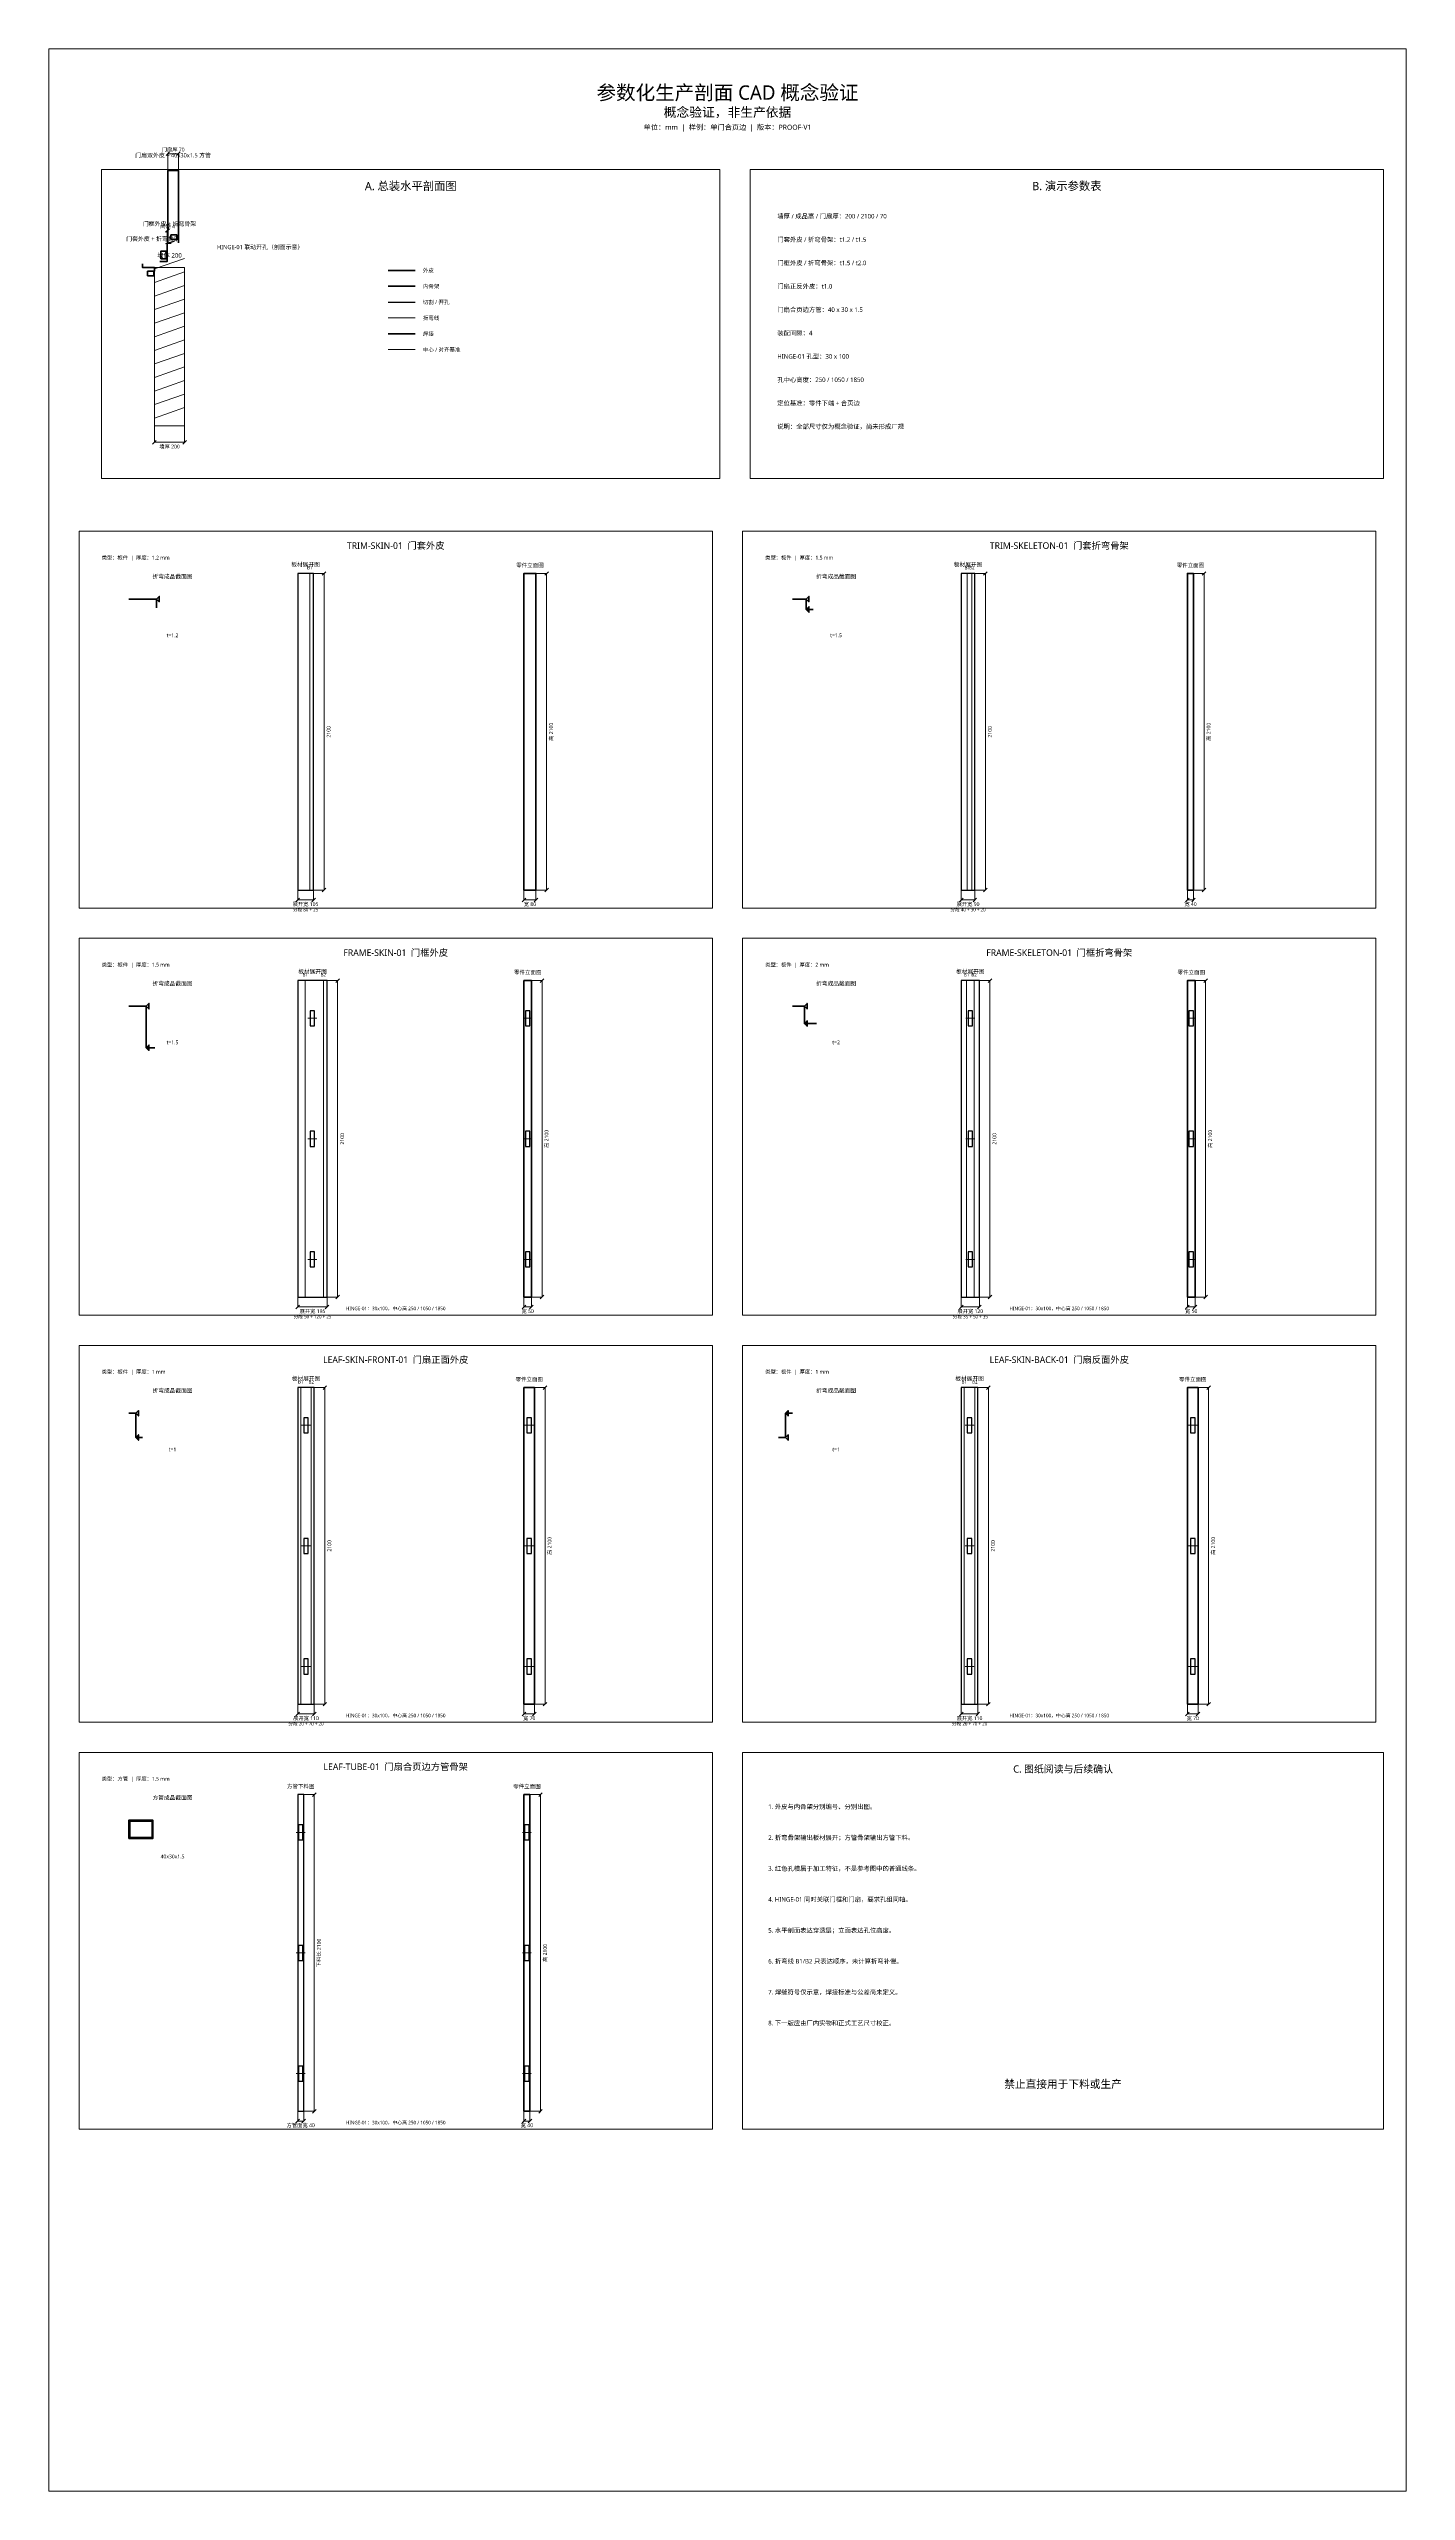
# Model space of a CAD drawing. Header units: millimetres. Extents: x -200 to 8800, y 0 to 16200.
import ezdxf
from ezdxf.enums import TextEntityAlignment as Align

# ---------------------------------------------------------------- set-up
doc = ezdxf.new("R2010")
doc.units = ezdxf.units.MM
doc.linetypes.add('CENTER', pattern=[5.08, 3.175, -0.635, 0.635, -0.635])
doc.linetypes.add('DASHED', pattern=[1.524, 1.27, -0.254])
for name, color, linetype, lineweight in [('BEND', 6, 'DASHED', 18), ('CENTER', 4, 'CENTER', 13), ('CUT', 1, 'Continuous', 30), ('DIM', 250, 'Continuous', 13), ('REF-WALL', 8, 'Continuous', 18), ('SKELETON', 3, 'Continuous', 35), ('SKIN', 5, 'Continuous', 35), ('TEXT', 250, 'Continuous', 18), ('WELD', 30, 'Continuous', 35)]:
    doc.layers.add(name, color=color, linetype=linetype, lineweight=lineweight)
doc.styles.add('CN', font='msyh.ttc')

msp = doc.modelspace()

# ---------------------------------------------------------------- linework, layer by layer
at = {"layer": 'BEND'}
for p, q in [((2050, 14415), (2230, 14415)), ((1530, 10620), (1530, 12720)), ((5890, 10620), (5890, 12720)), ((5920, 10620), (5920, 12720)), ((1500, 7920), (1500, 10020)), ((1620, 7920), (1620, 10020)), ((5885, 7920), (5885, 10020)), ((5935, 7920), (5935, 10020)), ((1470, 5220), (1470, 7320)), ((1540, 5220), (1540, 7320)), ((5870, 5220), (5870, 7320)), ((5940, 5220), (5940, 7320))]:
    msp.add_line(p, q, dxfattribs=at)
at = {"layer": 'CENTER'}
for p, q in [((2050, 14205), (2230, 14205)), ((1518, 9770), (1578, 9770)), ((2945, 9770), (3005, 9770)), ((5880, 9770), (5940, 9770)), ((7345, 9770), (7405, 9770)), ((1518, 8970), (1578, 8970)), ((2945, 8970), (3005, 8970)), ((5880, 8970), (5940, 8970)), ((7345, 8970), (7405, 8970)), ((1518, 8170), (1578, 8170)), ((2945, 8170), (3005, 8170)), ((5880, 8170), (5940, 8170)), ((7345, 8170), (7405, 8170)), ((1475, 7070), (1535, 7070)), ((2955, 7070), (3015, 7070)), ((5875, 7070), (5935, 7070)), ((7355, 7070), (7415, 7070)), ((1475, 6270), (1535, 6270)), ((2955, 6270), (3015, 6270)), ((5875, 6270), (5935, 6270)), ((7355, 6270), (7415, 6270)), ((1475, 5470), (1535, 5470)), ((2955, 5470), (3015, 5470)), ((5875, 5470), (5935, 5470)), ((7355, 5470), (7415, 5470)), ((1440, 4370), (1500, 4370)), ((2940, 4370), (3000, 4370)), ((1440, 3570), (1500, 3570)), ((2940, 3570), (3000, 3570)), ((1440, 2770), (1500, 2770)), ((2940, 2770), (3000, 2770))]:
    msp.add_line(p, q, dxfattribs=at)
at = {"layer": 'CUT'}
for p, q in [((575, 14908), (634, 14924)), ((2050, 14520), (2230, 14520))]:
    msp.add_line(p, q, dxfattribs=at)
for points in [[(1450, 10620), (1555, 10620), (1555, 12720), (1450, 12720)], [(5850, 10620), (5940, 10620), (5940, 12720), (5850, 12720)], [(1450, 7920), (1645, 7920), (1645, 10020), (1450, 10020)], [(5850, 7920), (5970, 7920), (5970, 10020), (5850, 10020)], [(1532, 9720), (1562, 9720), (1562, 9820), (1532, 9820)], [(2960, 9720), (2990, 9720), (2990, 9820), (2960, 9820)], [(5895, 9720), (5925, 9720), (5925, 9820), (5895, 9820)], [(7360, 9720), (7390, 9720), (7390, 9820), (7360, 9820)], [(1532, 8920), (1562, 8920), (1562, 9020), (1532, 9020)], [(2960, 8920), (2990, 8920), (2990, 9020), (2960, 9020)], [(5895, 8920), (5925, 8920), (5925, 9020), (5895, 9020)], [(7360, 8920), (7390, 8920), (7390, 9020), (7360, 9020)], [(1532, 8120), (1562, 8120), (1562, 8220), (1532, 8220)], [(2960, 8120), (2990, 8120), (2990, 8220), (2960, 8220)], [(5895, 8120), (5925, 8120), (5925, 8220), (5895, 8220)], [(7360, 8120), (7390, 8120), (7390, 8220), (7360, 8220)], [(1450, 5220), (1560, 5220), (1560, 7320), (1450, 7320)], [(5850, 5220), (5960, 5220), (5960, 7320), (5850, 7320)], [(1490, 7020), (1520, 7020), (1520, 7120), (1490, 7120)], [(2970, 7020), (3000, 7020), (3000, 7120), (2970, 7120)], [(5890, 7020), (5920, 7020), (5920, 7120), (5890, 7120)], [(7370, 7020), (7400, 7020), (7400, 7120), (7370, 7120)], [(1490, 6220), (1520, 6220), (1520, 6320), (1490, 6320)], [(2970, 6220), (3000, 6220), (3000, 6320), (2970, 6320)], [(5890, 6220), (5920, 6220), (5920, 6320), (5890, 6320)], [(7370, 6220), (7400, 6220), (7400, 6320), (7370, 6320)], [(1490, 5420), (1520, 5420), (1520, 5520), (1490, 5520)], [(2970, 5420), (3000, 5420), (3000, 5520), (2970, 5520)], [(5890, 5420), (5920, 5420), (5920, 5520), (5890, 5520)], [(7370, 5420), (7400, 5420), (7400, 5520), (7370, 5520)], [(1450, 2520), (1490, 2520), (1490, 4620), (1450, 4620)], [(1455, 4320), (1485, 4320), (1485, 4420), (1455, 4420)], [(2955, 4320), (2985, 4320), (2985, 4420), (2955, 4420)], [(1455, 3520), (1485, 3520), (1485, 3620), (1455, 3620)], [(2955, 3520), (2985, 3520), (2985, 3620), (2955, 3620)], [(1455, 2720), (1485, 2720), (1485, 2820), (1455, 2820)], [(2955, 2720), (2985, 2720), (2985, 2820), (2955, 2820)]]:
    msp.add_lwpolyline(points, close=True, dxfattribs=at)
at = {"layer": 'DIM'}
for p, q in [((577, 15492), (601, 15516)), ((589, 15394), (589, 15504)), ((589, 15504), (659, 15504)), ((647, 15492), (671, 15516)), ((659, 15394), (659, 15504)), ((573, 14983), (597, 15007)), ((577, 14983), (601, 15007)), ((585, 14910), (585, 14995)), ((585, 14995), (589, 14995)), ((589, 14910), (589, 14995)), ((500, 13700), (500, 13590)), ((700, 13700), (700, 13590)), ((488, 13578), (512, 13602)), ((500, 13590), (700, 13590)), ((688, 13578), (712, 13602)), ((1555, 12720), (1625, 12720)), ((1613, 12708), (1637, 12732)), ((1625, 10620), (1625, 12720)), ((3030, 12720), (3100, 12720)), ((3088, 12708), (3112, 12732)), ((3100, 10620), (3100, 12720)), ((5940, 12720), (6010, 12720)), ((5998, 12708), (6022, 12732)), ((6010, 10620), (6010, 12720)), ((7390, 12720), (7460, 12720)), ((7448, 12708), (7472, 12732)), ((7460, 10620), (7460, 12720)), ((1438, 10543), (1462, 10567)), ((1450, 10620), (1450, 10555)), ((1450, 10555), (1555, 10555)), ((1543, 10543), (1567, 10567)), ((1555, 10620), (1555, 10555)), ((1555, 10620), (1625, 10620)), ((1613, 10608), (1637, 10632)), ((2938, 10543), (2962, 10567)), ((2950, 10620), (2950, 10555)), ((2950, 10555), (3030, 10555)), ((3018, 10543), (3042, 10567)), ((3030, 10620), (3030, 10555)), ((3030, 10620), (3100, 10620)), ((3088, 10608), (3112, 10632)), ((5838, 10543), (5862, 10567)), ((5850, 10620), (5850, 10555)), ((5850, 10555), (5940, 10555)), ((5928, 10543), (5952, 10567)), ((5940, 10620), (5940, 10555)), ((5940, 10620), (6010, 10620)), ((5998, 10608), (6022, 10632)), ((7338, 10543), (7362, 10567)), ((7350, 10620), (7350, 10555)), ((7350, 10555), (7390, 10555)), ((7378, 10543), (7402, 10567)), ((7390, 10620), (7390, 10555)), ((7390, 10620), (7460, 10620)), ((7448, 10608), (7472, 10632)), ((1645, 10020), (1715, 10020)), ((1703, 10008), (1727, 10032)), ((1715, 7920), (1715, 10020)), ((3000, 10020), (3070, 10020)), ((3058, 10008), (3082, 10032)), ((3070, 7920), (3070, 10020)), ((5970, 10020), (6040, 10020)), ((6028, 10008), (6052, 10032)), ((6040, 7920), (6040, 10020)), ((7400, 10020), (7470, 10020)), ((7458, 10008), (7482, 10032)), ((7470, 7920), (7470, 10020)), ((1438, 7843), (1462, 7867)), ((1450, 7920), (1450, 7855)), ((1450, 7855), (1645, 7855)), ((1633, 7843), (1657, 7867)), ((1645, 7920), (1645, 7855)), ((1645, 7920), (1715, 7920)), ((1703, 7908), (1727, 7932)), ((2938, 7843), (2962, 7867)), ((2950, 7920), (2950, 7855)), ((2950, 7855), (3000, 7855)), ((2988, 7843), (3012, 7867)), ((3000, 7920), (3000, 7855)), ((3000, 7920), (3070, 7920)), ((3058, 7908), (3082, 7932)), ((5838, 7843), (5862, 7867)), ((5850, 7920), (5850, 7855)), ((5850, 7855), (5970, 7855)), ((5958, 7843), (5982, 7867)), ((5970, 7920), (5970, 7855)), ((5970, 7920), (6040, 7920)), ((6028, 7908), (6052, 7932)), ((7338, 7843), (7362, 7867)), ((7350, 7920), (7350, 7855)), ((7350, 7855), (7400, 7855)), ((7388, 7843), (7412, 7867)), ((7400, 7920), (7400, 7855)), ((7400, 7920), (7470, 7920)), ((7458, 7908), (7482, 7932)), ((1560, 7320), (1630, 7320)), ((1618, 7308), (1642, 7332)), ((1630, 5220), (1630, 7320)), ((3020, 7320), (3090, 7320)), ((3078, 7308), (3102, 7332)), ((3090, 5220), (3090, 7320)), ((5960, 7320), (6030, 7320)), ((6018, 7308), (6042, 7332)), ((6030, 5220), (6030, 7320)), ((7420, 7320), (7490, 7320)), ((7478, 7308), (7502, 7332)), ((7490, 5220), (7490, 7320)), ((1450, 5220), (1450, 5155)), ((1560, 5220), (1560, 5155)), ((1560, 5220), (1630, 5220)), ((1618, 5208), (1642, 5232)), ((2950, 5220), (2950, 5155)), ((3020, 5220), (3020, 5155)), ((3020, 5220), (3090, 5220)), ((3078, 5208), (3102, 5232)), ((5850, 5220), (5850, 5155)), ((5960, 5220), (5960, 5155)), ((5960, 5220), (6030, 5220)), ((6018, 5208), (6042, 5232)), ((7350, 5220), (7350, 5155)), ((7420, 5220), (7420, 5155)), ((7420, 5220), (7490, 5220)), ((7478, 5208), (7502, 5232)), ((1438, 5143), (1462, 5167)), ((1450, 5155), (1560, 5155)), ((1548, 5143), (1572, 5167)), ((2938, 5143), (2962, 5167)), ((2950, 5155), (3020, 5155)), ((3008, 5143), (3032, 5167)), ((5838, 5143), (5862, 5167)), ((5850, 5155), (5960, 5155)), ((5948, 5143), (5972, 5167)), ((7338, 5143), (7362, 5167)), ((7350, 5155), (7420, 5155)), ((7408, 5143), (7432, 5167)), ((1490, 4620), (1560, 4620)), ((1548, 4608), (1572, 4632)), ((1560, 2520), (1560, 4620)), ((2990, 4620), (3060, 4620)), ((3048, 4608), (3072, 4632)), ((3060, 2520), (3060, 4620)), ((1438, 2443), (1462, 2467)), ((1450, 2520), (1450, 2455)), ((1450, 2455), (1490, 2455)), ((1478, 2443), (1502, 2467)), ((1490, 2520), (1490, 2455)), ((1490, 2520), (1560, 2520)), ((1548, 2508), (1572, 2532)), ((2938, 2443), (2962, 2467)), ((2950, 2520), (2950, 2455)), ((2950, 2455), (2990, 2455)), ((2978, 2443), (3002, 2467)), ((2990, 2520), (2990, 2455)), ((2990, 2520), (3060, 2520)), ((3048, 2508), (3072, 2532))]:
    msp.add_line(p, q, dxfattribs=at)
at = {"layer": 'REF-WALL'}
for p, q in [((500, 14740), (700, 14810)), ((500, 14650), (700, 14720)), ((500, 14560), (700, 14630)), ((500, 14470), (700, 14540)), ((500, 14380), (700, 14450)), ((500, 14290), (700, 14360)), ((500, 14200), (700, 14270)), ((500, 14110), (700, 14180)), ((500, 14020), (700, 14090)), ((500, 13930), (700, 14000)), ((500, 13840), (700, 13910)), ((500, 13750), (700, 13820))]:
    msp.add_line(p, q, dxfattribs=at)
for points in [[(-200, 0), (8800, 0), (8800, 16200), (-200, 16200)], [(150, 13350), (4250, 13350), (4250, 15400), (150, 15400)], [(4450, 13350), (8650, 13350), (8650, 15400), (4450, 15400)], [(500, 13700), (700, 13700), (700, 14750), (500, 14750)], [(0, 10500), (4200, 10500), (4200, 13000), (0, 13000)], [(4400, 10500), (8600, 10500), (8600, 13000), (4400, 13000)], [(0, 7800), (4200, 7800), (4200, 10300), (0, 10300)], [(4400, 7800), (8600, 7800), (8600, 10300), (4400, 10300)], [(0, 5100), (4200, 5100), (4200, 7600), (0, 7600)], [(4400, 5100), (8600, 5100), (8600, 7600), (4400, 7600)], [(0, 2400), (4200, 2400), (4200, 4900), (0, 4900)], [(4400, 2400), (8650, 2400), (8650, 4900), (4400, 4900)]]:
    msp.add_lwpolyline(points, close=True, dxfattribs=at)
at = {"layer": 'SKELETON'}
msp.add_line((2050, 14625), (2230, 14625), dxfattribs=at)
for points in [[(609, 14936), (649, 14936), (649, 14966), (609, 14966)], [(543, 14808), (578, 14808), (578, 14858), (543, 14858)], [(455, 14695), (495, 14695), (495, 14725), (455, 14725)], [(2950, 2520), (2990, 2520), (2990, 4620), (2950, 4620)], [(330, 4330), (490, 4330), (490, 4450), (330, 4450)], [(336, 4336), (484, 4336), (484, 4444), (336, 4444)]]:
    msp.add_lwpolyline(points, close=True, dxfattribs=at)
for points in [[(4730, 12550), (4822, 12550), (4822, 12481), (4868, 12481)], [(4730, 9850), (4810, 9850), (4810, 9735), (4891, 9735)]]:
    msp.add_lwpolyline(points, dxfattribs=at)
at = {"layer": 'SKIN'}
for p, q in [((589, 14914), (589, 15394)), ((589, 15394), (659, 15394)), ((659, 14914), (659, 15394)), ((2050, 14730), (2230, 14730))]:
    msp.add_line(p, q, dxfattribs=at)
for points in [[(535, 14790), (585, 14790), (585, 14910), (610, 14910)], [(420, 14775), (420, 14750), (500, 14750), (500, 14725)], [(330, 12550), (514, 12550), (514, 12492)], [(330, 9850), (445, 9850), (445, 9574), (502, 9574)], [(330, 7150), (376, 7150), (376, 6989), (422, 6989)], [(4730, 7150), (4684, 7150), (4684, 6989), (4638, 6989)]]:
    msp.add_lwpolyline(points, dxfattribs=at)
for points in [[(2950, 10620), (3030, 10620), (3030, 12720), (2950, 12720)], [(7350, 10620), (7390, 10620), (7390, 12720), (7350, 12720)], [(2950, 7920), (3000, 7920), (3000, 10020), (2950, 10020)], [(7350, 7920), (7400, 7920), (7400, 10020), (7350, 10020)], [(2950, 5220), (3020, 5220), (3020, 7320), (2950, 7320)], [(7350, 5220), (7420, 5220), (7420, 7320), (7350, 7320)]]:
    msp.add_lwpolyline(points, close=True, dxfattribs=at)
at = {"layer": 'WELD'}
msp.add_line((2050, 14310), (2230, 14310), dxfattribs=at)
for points in [[(514, 12550), (532, 12568), (532, 12532)], [(4822, 12550), (4840, 12568), (4840, 12532)], [(4822, 12481), (4840, 12499), (4840, 12463)], [(445, 9850), (463, 9868), (463, 9832)], [(4810, 9850), (4828, 9868), (4828, 9832)], [(4810, 9735), (4828, 9753), (4828, 9717)], [(445, 9574), (463, 9592), (463, 9556)], [(376, 7150), (394, 7168), (394, 7132)], [(4684, 7150), (4702, 7168), (4702, 7132)], [(376, 6989), (394, 7007), (394, 6971)], [(4684, 6989), (4702, 7007), (4702, 6971)]]:
    msp.add_lwpolyline(points, close=True, dxfattribs=at)

# ---------------------------------------------------------------- texts
at = {"layer": 'BEND', "style": 'CN'}
for s, p in [('B1', (1530, 12758)), ('B1', (5890, 12758)), ('B2', (5920, 12758)), ('B1', (1500, 10058)), ('B2', (1620, 10058)), ('B1', (5885, 10058)), ('B2', (5935, 10058)), ('B1', (1470, 7358)), ('B2', (1540, 7358)), ('B1', (5870, 7358)), ('B2', (5940, 7358))]:
    msp.add_text(s, height=22, dxfattribs=at).set_placement(p, align=Align.MIDDLE_CENTER)
at = {"layer": 'CUT', "style": 'CN'}
for s, height, p in [('概念验证，非生产依据', 62, (4300, 15780)), ('HINGE-01：30x100，中心高 250 / 1050 / 1850', 23, (2100, 7845)), ('HINGE-01：30x100，中心高 250 / 1050 / 1850', 23, (6500, 7845)), ('HINGE-01：30x100，中心高 250 / 1050 / 1850', 23, (2100, 5145)), ('HINGE-01：30x100，中心高 250 / 1050 / 1850', 23, (6500, 5145)), ('禁止直接用于下料或生产', 52, (6525, 2700)), ('HINGE-01：30x100，中心高 250 / 1050 / 1850', 23, (2100, 2445))]:
    msp.add_text(s, height=height, dxfattribs=at).set_placement(p, align=Align.MIDDLE_CENTER)
for s, height, p in [('HINGE-01 联动开孔（剖面示意）', 28, (915, 14885)), ('说明：全部尺寸仅为概念验证，尚未形成厂规', 30, (4630, 13695))]:
    msp.add_text(s, height=height, dxfattribs=at).set_placement(p, align=Align.MIDDLE_LEFT)
at = {"layer": 'DIM', "style": 'CN'}
for s, p in [('门扇厚 70', (624, 15532)), ('间隙 4', (587, 15023)), ('墙厚 200', (600, 13562)), ('展开宽 105', (1502, 10527)), ('宽 80', (2990, 10527)), ('展开宽 90', (5895, 10527)), ('宽 40', (7370, 10527)), ('展开宽 195', (1548, 7827)), ('宽 50', (2975, 7827)), ('展开宽 120', (5910, 7827)), ('宽 50', (7375, 7827)), ('展开宽 110', (1505, 5127)), ('宽 70', (2985, 5127)), ('展开宽 110', (5905, 5127)), ('宽 70', (7385, 5127)), ('方管面宽 40', (1470, 2427)), ('宽 40', (2970, 2427))]:
    msp.add_text(s, height=25, dxfattribs=at).set_placement(p, align=Align.MIDDLE_CENTER)
for s, p in [('2100', (1655, 11670)), ('高 2100', (3130, 11670)), ('2100', (6040, 11670)), ('高 2100', (7490, 11670)), ('2100', (1745, 8970)), ('高 2100', (3100, 8970)), ('2100', (6070, 8970)), ('高 2100', (7500, 8970)), ('高 2100', (3120, 6270)), ('高 2100', (7520, 6270)), ('2100', (1660, 6270)), ('2100', (6060, 6270)), ('下料长 2100', (1590, 3570)), ('高 2100', (3090, 3570))]:
    msp.add_text(s, height=25, rotation=90, dxfattribs=at).set_placement(p, align=Align.MIDDLE_CENTER)
at = {"layer": 'TEXT', "style": 'CN'}
for s, height, p in [('参数化生产剖面 CAD 概念验证', 95, (4300, 15910)), ('单位：mm  |  样例：单门合页边  |  版本：PROOF-V1', 34, (4300, 15680)), ('门扇双外皮 + 40x30x1.5 方管', 28, (624, 15494)), ('A. 总装水平剖面图', 55, (2200, 15290)), ('B. 演示参数表', 55, (6550, 15290)), ('门套外皮 + 折弯骨架', 28, (490, 14940)), ('门框外皮 + 折弯骨架', 28, (600, 15040)), ('墙体 200', 30, (600, 14830)), ('TRIM-SKIN-01  门套外皮', 44, (2100, 12905)), ('TRIM-SKELETON-01  门套折弯骨架', 44, (6500, 12905)), ('折弯成品截面图', 27, (620, 12700)), ('板材展开图', 27, (1502, 12780)), ('零件立面图', 26, (2990, 12775)), ('折弯成品截面图', 27, (5020, 12700)), ('板材展开图', 27, (5895, 12780)), ('零件立面图', 26, (7370, 12775)), ('t=1.2', 25, (620, 12310)), ('t=1.5', 25, (5020, 12310)), ('分段 80 + 25', 22, (1502, 10490)), ('分段 40 + 30 + 20', 22, (5895, 10490)), ('FRAME-SKIN-01  门框外皮', 44, (2100, 10205)), ('FRAME-SKELETON-01  门框折弯骨架', 44, (6500, 10205)), ('板材展开图', 27, (1548, 10080)), ('零件立面图', 26, (2975, 10075)), ('板材展开图', 27, (5910, 10080)), ('零件立面图', 26, (7375, 10075)), ('折弯成品截面图', 27, (620, 10000)), ('折弯成品截面图', 27, (5020, 10000)), ('t=1.5', 25, (620, 9610)), ('t=2', 25, (5020, 9610)), ('分段 50 + 120 + 25', 22, (1548, 7790)), ('分段 35 + 50 + 35', 22, (5910, 7790)), ('LEAF-SKIN-FRONT-01  门扇正面外皮', 44, (2100, 7505)), ('LEAF-SKIN-BACK-01  门扇反面外皮', 44, (6500, 7505)), ('折弯成品截面图', 27, (620, 7300)), ('板材展开图', 27, (1505, 7380)), ('零件立面图', 26, (2985, 7375)), ('折弯成品截面图', 27, (5020, 7300)), ('板材展开图', 27, (5905, 7380)), ('零件立面图', 26, (7385, 7375)), ('t=1', 25, (620, 6910)), ('t=1', 25, (5020, 6910)), ('分段 20 + 70 + 20', 22, (1505, 5090)), ('分段 20 + 70 + 20', 22, (5905, 5090)), ('LEAF-TUBE-01  门扇合页边方管骨架', 44, (2100, 4805)), ('C. 图纸阅读与后续确认', 48, (6525, 4790)), ('方管成品截面图', 27, (620, 4600)), ('方管下料图', 26, (1470, 4675)), ('零件立面图', 26, (2970, 4675)), ('40x30x1.5', 25, (620, 4210))]:
    msp.add_text(s, height=height, dxfattribs=at).set_placement(p, align=Align.MIDDLE_CENTER)
for s, height, p in [('墙厚 / 成品高 / 门扇厚：200 / 2100 / 70', 30, (4630, 15090)), ('门套外皮 / 折弯骨架：t1.2 / t1.5', 30, (4630, 14935)), ('外皮', 26, (2280, 14730)), ('门框外皮 / 折弯骨架：t1.5 / t2.0', 30, (4630, 14780)), ('内骨架', 26, (2280, 14625)), ('门扇正反外皮：t1.0', 30, (4630, 14625)), ('切割 / 开孔', 26, (2280, 14520)), ('折弯线', 26, (2280, 14415)), ('门扇合页边方管：40 x 30 x 1.5', 30, (4630, 14470)), ('焊接', 26, (2280, 14310)), ('装配间隙：4', 30, (4630, 14315)), ('中心 / 对齐基准', 26, (2280, 14205)), ('HINGE-01 孔型：30 x 100', 30, (4630, 14160)), ('孔中心高度：250 / 1050 / 1850', 30, (4630, 14005)), ('定位基准：零件下端 + 合页边', 30, (4630, 13850)), ('类型：板件  |  厚度：1.2 mm', 25, (150, 12825)), ('类型：板件  |  厚度：1.5 mm', 25, (4550, 12825)), ('类型：板件  |  厚度：1.5 mm', 25, (150, 10125)), ('类型：板件  |  厚度：2 mm', 25, (4550, 10125)), ('类型：板件  |  厚度：1 mm', 25, (150, 7425)), ('类型：板件  |  厚度：1 mm', 25, (4550, 7425)), ('类型：方管  |  厚度：1.5 mm', 25, (150, 4725)), ('1. 外皮与内骨架分别编号、分别出图。', 30, (4570, 4540)), ('2. 折弯骨架输出板材展开；方管骨架输出方管下料。', 30, (4570, 4335)), ('3. 红色孔槽属于加工特征，不是参考图中的普通线条。', 30, (4570, 4130)), ('4. HINGE-01 同时关联门框和门扇，要求孔组同轴。', 30, (4570, 3925)), ('5. 水平剖面表达穿透层；立面表达孔位高度。', 30, (4570, 3720)), ('6. 折弯线 B1/B2 只表达顺序，未计算折弯补偿。', 30, (4570, 3515)), ('7. 焊缝符号仅示意，焊接标准与公差尚未定义。', 30, (4570, 3310)), ('8. 下一版应由厂内实物和正式工艺尺寸校正。', 30, (4570, 3105))]:
    msp.add_text(s, height=height, dxfattribs=at).set_placement(p, align=Align.MIDDLE_LEFT)

doc.saveas('drawing.dxf')
